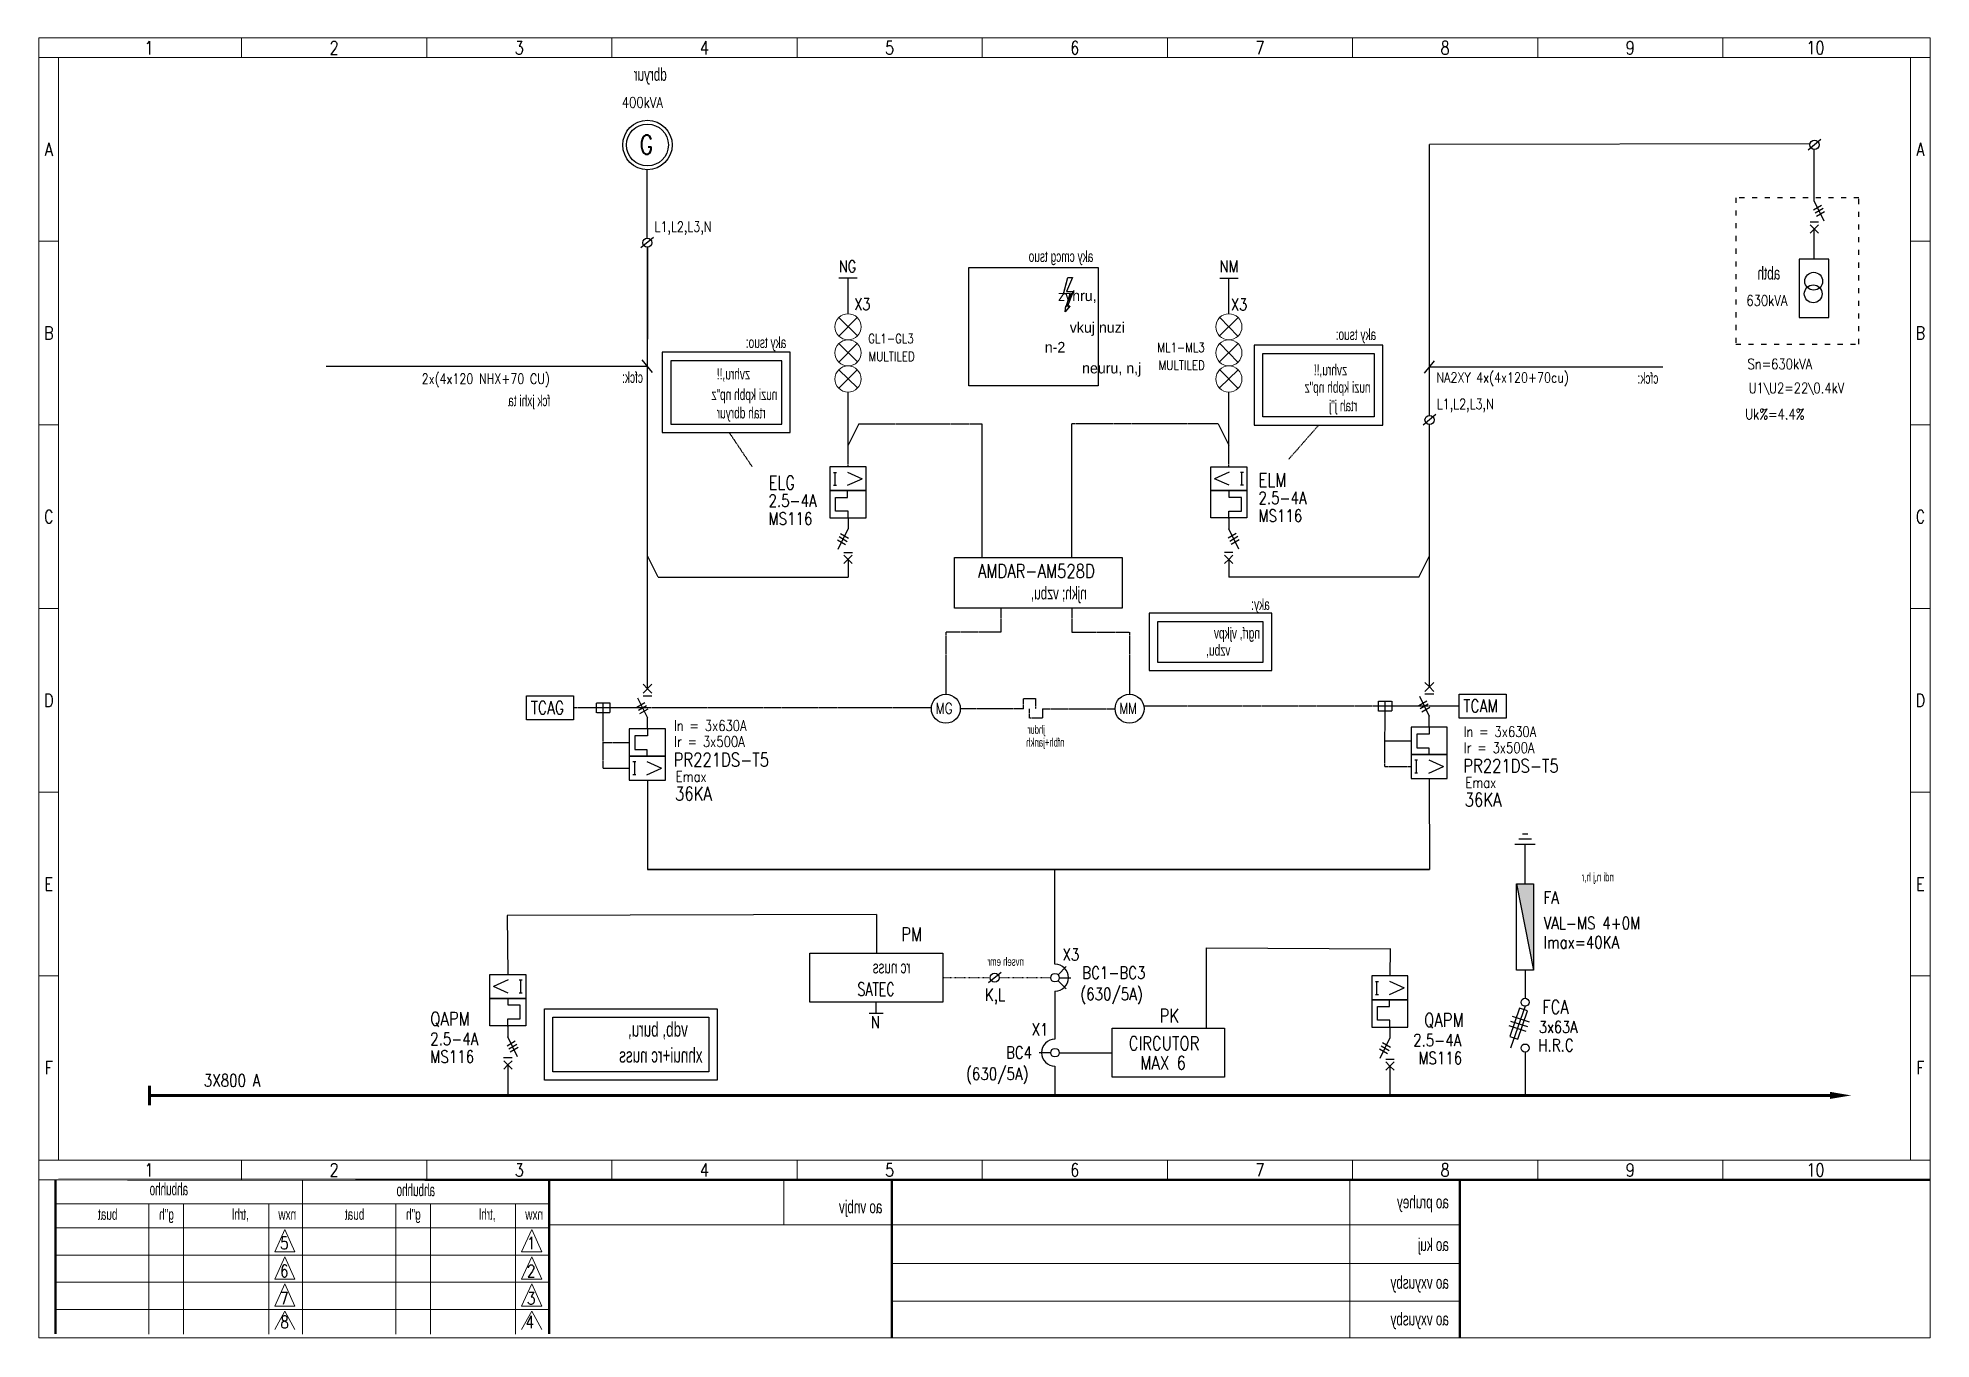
# Model space of a CAD drawing. Header units: millimetres. Extents: x 46170 to 87148, y 12751 to 40933.
# Drawn here: x 59795 to 64257, y 36349 to 39417 of the extents above; entities that cross this region are included whole.
import ezdxf
from ezdxf.enums import TextEntityAlignment as Align

# ---------------------------------------------------------------- set-up
doc = ezdxf.new("R2010")
doc.units = ezdxf.units.MM
doc.linetypes.add('ACAD_ISO03W100', pattern=[30, 12, -18])
doc.linetypes.add('LONG_DASH', pattern=[0.8, 0.4, -0.4])
doc.layers.add('A3', color=3, linetype='Continuous')
doc.styles.add('hisham-2', font='miry.shx', dxfattribs={"height": 3.5})
doc.styles.add('ROMANS', font='romans.shx')
doc.styles.add('TECHNO_M', font='techno_m.shx')

msp = doc.modelspace()

# ---------------------------------------------------------------- texts
at = {"color": 7, "lineweight": 13, "style": 'ROMANS', "width": 0.8}
for s, height, p in [('1', 31.1, (60056.6, 39394)), ('1', 31.1, (60056.6, 39394)), ('1', 31.1, (60056.6, 39394)), ('1', 31.1, (60056.6, 39394)), ('2', 31.1, (60493, 39394)), ('2', 31.1, (60493, 39394)), ('2', 31.1, (60493, 39394)), ('2', 31.1, (60493, 39394)), ('3', 31.1, (60929.4, 39394)), ('3', 31.1, (60929.4, 39394)), ('3', 31.1, (60929.4, 39394)), ('3', 31.1, (60929.4, 39394)), ('4', 31.1, (61365.8, 39394)), ('4', 31.1, (61365.8, 39394)), ('4', 31.1, (61365.8, 39394)), ('4', 31.1, (61365.8, 39394)), ('5', 31.1, (61802.2, 39394)), ('5', 31.1, (61802.2, 39394)), ('5', 31.1, (61802.2, 39394)), ('5', 31.1, (61802.2, 39394)), ('6', 31.1, (62238.6, 39394)), ('6', 31.1, (62238.6, 39394)), ('7', 31.1, (62675, 39394)), ('7', 31.1, (62675, 39394)), ('8', 31.1, (63111.4, 39394)), ('8', 31.1, (63111.4, 39394)), ('9', 31.1, (63547.8, 39394)), ('9', 31.1, (63547.8, 39394)), ('10', 31.06, (63984.2, 39394)), ('10', 31.06, (63984.2, 39394)), ('A', 30.7, (59820.5, 39154.7)), ('A', 30.7, (64231.5, 39154.7)), ('B', 30.7, (59820.5, 38721.5)), ('B', 30.7, (64231.5, 38721.5)), ('C', 30.7, (59820.5, 38288.4)), ('C', 30.7, (64231.5, 38288.4)), ('D', 30.7, (59820.5, 37855.2)), ('D', 30.7, (64231.5, 37855.2)), ('E', 30.7, (59820.5, 37422.1)), ('E', 30.7, (64231.5, 37422.1)), ('F', 30.7, (59820.5, 36988.9)), ('F', 30.7, (64231.5, 36988.9)), ('1', 31.1, (60056.6, 36748)), ('1', 31.1, (60056.6, 36748)), ('1', 31.1, (60056.6, 36748)), ('1', 31.1, (60056.6, 36748)), ('2', 31.1, (60493, 36748)), ('2', 31.1, (60493, 36748)), ('2', 31.1, (60493, 36748)), ('2', 31.1, (60493, 36748)), ('3', 31.1, (60929.4, 36748)), ('3', 31.1, (60929.4, 36748)), ('3', 31.1, (60929.4, 36748)), ('3', 31.1, (60929.4, 36748)), ('4', 31.1, (61365.8, 36748)), ('4', 31.1, (61365.8, 36748)), ('4', 31.1, (61365.8, 36748)), ('4', 31.1, (61365.8, 36748)), ('5', 31.1, (61802.2, 36748)), ('5', 31.1, (61802.2, 36748)), ('5', 31.1, (61802.2, 36748)), ('5', 31.1, (61802.2, 36748)), ('6', 31.1, (62238.6, 36748)), ('6', 31.1, (62238.6, 36748)), ('7', 31.1, (62675, 36748)), ('7', 31.1, (62675, 36748)), ('8', 31.1, (63111.4, 36748)), ('8', 31.1, (63111.4, 36748)), ('9', 31.1, (63547.8, 36748)), ('9', 31.1, (63547.8, 36748)), ('10', 31.06, (63984.2, 36748)), ('10', 31.06, (63984.2, 36748))]:
    msp.add_text(s, height=height, dxfattribs=at).set_placement(p, align=Align.MIDDLE)
at = {"color": 7, "lineweight": -2, "style": 'TECHNO_M', "text_generation_flag": 2, "width": 0.8}
for s, height, p in [('dbryur', 30, (61277, 39316)), ('aky cmcg tsuo', 26, (62282.3, 38889.1)), ('abth', 30, (63901.2, 38847.5)), ('aky tsuo:', 26, (62948.9, 38704.9)), ('aky tsuo:', 26, (61558.7, 38686.2)), ('zvhru,!!', 26, (62880.3, 38621.5)), ('cfck:', 26, (61220.9, 38603.8)), ('zvhru,!!', 26, (61473.1, 38611.8)), ('nuzi kpbh np"z', 26, (62935.6, 38580.5)), ('cfck:', 26, (63614, 38601.8)), ('fck jxhi ta', 26, (61002.5, 38548.9)), ('nuzi kpbh np"z', 26, (61537.7, 38563.4)), ('rtah j"j', 26, (62904.4, 38537)), ('rtah dbryur', 26, (61510, 38520)), ('njkh; vzbu,', 30, (62266.8, 38093.3)), ('aky:', 26, (62698.2, 38068.7)), ('ngrf, vjkpv', 26, (62675.1, 38001)), ('vzbu,', 26, (62605.3, 37960.7)), ('ndi n,j h,r', 20, (63508.9, 37428.6)), ('rc nuss', 30, (61851.1, 37211.6)), ('nvseh emr', 20, (62118.5, 37229.4))]:
    msp.add_text(s, height=height, dxfattribs=at).set_placement(p)
at = {"color": 7, "lineweight": -2, "style": 'ROMANS'}
for s, height, width, p in [('400kVA', 25, 0.8, (61171.2, 39252.7)), ('G', 45, 0.8, (61212.8, 39143, -75649.1)), ('NG', 28, 0.8, (61682.3, 38864.5, -75649.1)), ('NM', 28, 0.8, (62579.9, 38864.5, -75649.1)), ('X3', 28, 0.8, (61718.6, 38775.5, -66309.5)), ('X3', 28, 0.8, (62606.7, 38774.8, -66309.5)), ('630kVA', 25, 0.8, (63821.4, 38785.5)), ('GL1-GL3', 22, 0.8, (61751.8, 38697.2, -66309.5)), ('ML1-ML3', 22, 0.8, (62433.3, 38676.5, -66309.5)), ('MULTILED', 22, 0.8, (61752.6, 38655.4, -66309.5)), ('MULTILED', 22, 0.8, (62436.4, 38634.2, -66309.5)), ('Sn=630kVA', 25, 0.8, (63824.2, 38635.9)), ('U1\\U2=22\\0.4kV', 25, 0.8, (63826.8, 38579.2)), ('Uk%%%=4.4%%%', 25, 0.8, (63818.7, 38517.7)), ('ELG', 32, 0.8, (61516.8, 38352.3)), ('ELM', 32, 0.8, (62671.5, 38359)), ('2.5-4A', 29, 0.8, (61516.8, 38311.4)), ('2.5-4A', 29, 0.8, (62671.5, 38318.1)), ('MS116', 29, 0.8, (61516.8, 38269.3)), ('MS116', 29, 0.8, (62671.5, 38276.1)), ('AMDAR-AM528D', 32, 0.8, (62010.3, 38144.3, -132958.4)), ('TCAG', 30, 0.8, (60956.7, 37823, -59914.1)), ('MG', 25.6, 0.8, (61911.1, 37823.5, -60519.3)), ('MM', 25.6, 0.8, (62343.4, 37823.5, -60519.3)), ('TCAM', 30, 0.8, (63154.6, 37827.1, -59914.1)), ('In = 3x630A', 25, 0.8, (61293.8, 37783.3)), ('Ir = 3x500A', 25, 0.8, (61294.4, 37745.5)), ('In = 3x630A', 25, 0.8, (63154.9, 37768.9)), ('Ir = 3x500A', 25, 0.8, (63155.6, 37731.1)), ('PR221DS-T5', 32, 0.8, (61293.1, 37699.3, -75649.1)), ('PR221DS-T5', 32, 0.8, (63154.2, 37684.9, -75649.1)), ('Emax', 25, 0.8, (61298.2, 37663.3)), ('Emax', 25, 0.8, (63159.3, 37648.9)), ('36KA', 32, 0.8, (61296.5, 37619.5, -75649.1)), ('36KA', 32, 0.8, (63157.6, 37605.1, -75649.1)), ('FA', 29, 0.8, (63343.6, 37375.9, -75649.1)), ('PM', 32, 0.8, (61829.6, 37287.7, -60519.3)), ('VAL-MS 4+0M', 29, 0.8, (63343.6, 37315.5, -75649.1)), ('X3', 29, 0.8, (62209.6, 37241.6, -60519.3)), ('Imax=40KA', 29, 0.8, (63343.6, 37270.4, -75649.1)), ('BC1-BC3', 29, 0.8, (62256.2, 37198.6, -60519.3)), ('SATEC', 31, 0.7, (61726.4, 37158.7, -60519.3)), ('K,L', 29, 0.8, (62026.7, 37146.8, -60519.3)), ('(630/5A)', 29, 0.8, (62251.6, 37148.3, -60519.3)), ('PK', 32, 0.8, (62438.4, 37095.7, -5580.8)), ('FCA', 32, 0.8, (63340.4, 37116.2, -75649.1)), ('QAPM', 32, 0.8, (60719.5, 37088.5, -132958.4)), ('N', 28, 0.8, (61758.2, 37082.6, -75649.1)), ('X1', 29, 0.8, (62136.8, 37064.8, -60519.3)), ('QAPM', 32, 0.8, (63061.9, 37085.5, -132958.4)), ('3x63A', 28, 0.8, (63332.3, 37071.2, -75649.1)), ('2.5-4A', 29, 0.8, (60719.5, 37042.6, -132958.4)), ('BC4', 29, 0.8, (62076.5, 37010.5, -60519.3)), ('CIRCUTOR', 32, 0.8, (62365.7, 37030.6, -5580.8)), ('2.5-4A', 29, 0.8, (63036.1, 37039.6, -132958.4)), ('H.R.C', 29, 0.8, (63331, 37027.7, -75649.1)), ('MS116', 29, 0.8, (60719.5, 37000.6, -132958.4)), ('(630/5A)', 29, 0.8, (61982.2, 36960.2, -60519.3)), ('MAX 6', 32, 0.8, (62393, 36984.7, -5580.8)), ('MS116', 29, 0.8, (63048.3, 36997.6, -132958.4))]:
    msp.add_text(s, height=height, dxfattribs=dict(at, width=width)).set_placement(p)
at = {"color": 7, "lineweight": 13, "style": 'ROMANS', "width": 0.8}
for s, height, p in [('L1,L2,L3,N', 24, (61248.3, 38960.1, -75649.1)), ('NA2XY 4x(4x120+70cu)', 24, (63091.1, 38604.4, -75649.1)), ('L1,L2,L3,N', 24, (63091.9, 38542.1, -75649.1)), ('5', 29, (60365.6, 36561.1)), ('1', 29, (60947.5, 36561.1)), ('6', 29, (60365.6, 36495.3)), ('2', 29, (60947.5, 36495.3)), ('7', 29, (60365.6, 36430.9)), ('3', 29, (60947.5, 36430.9)), ('8', 29, (60366.4, 36375)), ('4', 29, (60944.6, 36375))]:
    msp.add_text(s, height=height, dxfattribs=at).set_placement(p)
at = {"color": 0, "style": 'hisham-2'}
for s, p in [('zvhru,', (62199.1, 38796.8)), ('vkuj nuzi', (62226.8, 38722.1)), ('n-2', (62168, 38675.4)), ('neuru, n,j', (62255.9, 38626.1))]:
    msp.add_text(s, height=25, dxfattribs=at).set_placement(p)
at = {"lineweight": 13, "style": 'ROMANS', "width": 0.8}
msp.add_text('2x(4x120 NHX+70 CU)', height=24, dxfattribs=at).set_placement((60699.4, 38601.6, -75649.1))
at = {"linetype": 'LONG_DASH', "ltscale": 2, "style": 'TECHNO_M', "text_generation_flag": 2, "width": 0.8}
for s, p in [('jhdur', (62168.4, 37776.4)), ('nfbh+jankh', (62214.4, 37746.3))]:
    msp.add_text(s, height=20, dxfattribs=at).set_placement(p)
at = {"color": 7, "lineweight": 15, "style": 'TECHNO_M', "text_generation_flag": 2, "width": 0.8}
for s, p in [('vdb, buru, ', (61326.6, 37062.3)), ('xhnui+rc nuss', (61361.2, 37001.3))]:
    msp.add_text(s, height=34.56, dxfattribs=at).set_placement(p)
at = {"lineweight": -2, "style": 'ROMANS', "width": 0.8}
msp.add_text('3X800 A', height=29, dxfattribs=at).set_placement((60185.9, 36944.6, -75649.1))
at = {"color": 7, "lineweight": 13, "style": 'TECHNO_M', "text_generation_flag": 2}
for s, height, width, p in [('ahbuhho', 29, 0.7, (60148.8, 36688.4)), ('ahbuhho', 29, 0.7, (60730.7, 36686.3)), ('ao pruhey', 30, 0.8, (63120.3, 36657.6)), ('buat', 25.81, 0.8, (59982.4, 36630.6)), ('g"h', 25.81, 0.8, (60115.3, 36630.6)), (',trhl', 25.81, 0.8, (60291.9, 36630.6)), ('nxw', 25.81, 0.8, (60403.6, 36630.6)), ('buat', 25.81, 0.8, (60564.3, 36630.6)), ('g"h', 25.81, 0.8, (60697.1, 36630.6)), (',trhl', 25.81, 0.8, (60873.8, 36630.6)), ('nxw', 25.81, 0.8, (60985.5, 36630.6)), ('ao vnbjv ', 30, 0.8, (61785.2, 36646.1)), ('ao kuj', 30, 0.8, (63120.3, 36557.1)), ('ao vxyusby', 30, 0.8, (63120.3, 36468)), ('ao vxyusby', 30, 0.8, (63120.3, 36381.6))]:
    msp.add_text(s, height=height, dxfattribs=dict(at, width=width)).set_placement(p)

# ---------------------------------------------------------------- hatches: boundary and pattern name
at = {"lineweight": -2, "ltscale": 2}
msp.add_hatch(color=7, dxfattribs=at).paths.add_polyline_path([(63320.1, 37422.9), (63279.8, 37422.9), (63320.1, 37219.2)])

# ---------------------------------------------------------------- linework, layer by layer
at = {"color": 7, "linetype": 'ByBlock', "lineweight": 13, "ltscale": 2}
for p, q in [((59797.3, 36352), (59797.3, 39417.3)), ((59797.3, 39417.3), (64254.4, 39417.3)), ((59797.3, 36352), (59797.3, 39417.3)), ((59797.3, 39417.3), (64254.4, 39417.3)), ((64208.3, 39370.7), (64208.3, 36771.3)), ((59797.3, 36771.3), (64254.4, 36771.3)), ((60418.2, 36724.7), (60418.2, 36361)), ((61552.9, 36723.7), (61552.9, 36618.6)), ((62886.9, 36722.6), (62886.9, 36352)), ((60056.4, 36668.1), (60056.4, 36361)), ((60138.1, 36668.1), (60138.1, 36361)), ((60338.9, 36668.1), (60338.9, 36361)), ((60638.2, 36668.1), (60638.2, 36361)), ((60720, 36668.1), (60720, 36361)), ((60920.8, 36668.1), (60920.8, 36361))]:
    msp.add_line(p, q, dxfattribs=at)
at = {"color": 7, "linetype": 'ByBlock', "lineweight": 13}
for p, q in [((60274.8, 39417.3), (60274.8, 39370.7)), ((60274.8, 39417.3), (60274.8, 39370.7)), ((60274.8, 39417.3), (60274.8, 39370.7)), ((60274.8, 39417.3), (60274.8, 39370.7)), ((60711.2, 39417.3), (60711.2, 39370.7)), ((60711.2, 39417.3), (60711.2, 39370.7)), ((60711.2, 39417.3), (60711.2, 39370.7)), ((60711.2, 39417.3), (60711.2, 39370.7)), ((61147.6, 39417.3), (61147.6, 39370.7)), ((61147.6, 39417.3), (61147.6, 39370.7)), ((61147.6, 39417.3), (61147.6, 39370.7)), ((61147.6, 39417.3), (61147.6, 39370.7)), ((61584, 39417.3), (61584, 39370.7)), ((61584, 39417.3), (61584, 39370.7)), ((61584, 39417.3), (61584, 39370.7)), ((61584, 39417.3), (61584, 39370.7)), ((62020.4, 39417.3), (62020.4, 39370.7)), ((62020.4, 39417.3), (62020.4, 39370.7)), ((62020.4, 39417.3), (62020.4, 39370.7)), ((62020.4, 39417.3), (62020.4, 39370.7)), ((62456.8, 39417.3), (62456.8, 39370.7)), ((62456.8, 39417.3), (62456.8, 39370.7)), ((62893.2, 39417.3), (62893.2, 39370.7)), ((62893.2, 39417.3), (62893.2, 39370.7)), ((63329.6, 39417.3), (63329.6, 39370.7)), ((63329.6, 39417.3), (63329.6, 39370.7)), ((63766, 39417.3), (63766, 39370.7)), ((63766, 39417.3), (63766, 39370.7)), ((59797.3, 39370.7), (64254.4, 39370.7)), ((59797.3, 38938.1), (59843.3, 38938.1)), ((64208.3, 38938.1), (64254.4, 38938.1)), ((59797.3, 38504.9), (59843.3, 38504.9)), ((64208.3, 38504.9), (64254.4, 38504.9)), ((59797.3, 38071.8), (59843.3, 38071.8)), ((64208.3, 38071.8), (64254.4, 38071.8)), ((59797.3, 37638.6), (59843.3, 37638.6)), ((59797.3, 37638.6), (59843.3, 37638.6)), ((64208.3, 37638.6), (64254.4, 37638.6)), ((59797.3, 37205.5), (59843.3, 37205.5)), ((64208.3, 37205.5), (64254.4, 37205.5)), ((60274.8, 36771.3), (60274.8, 36724.7)), ((60274.8, 36771.3), (60274.8, 36724.7)), ((60274.8, 36771.3), (60274.8, 36724.7)), ((60274.8, 36771.3), (60274.8, 36724.7)), ((60711.2, 36771.3), (60711.2, 36724.7)), ((60711.2, 36771.3), (60711.2, 36724.7)), ((60711.2, 36771.3), (60711.2, 36724.7)), ((60711.2, 36771.3), (60711.2, 36724.7)), ((61147.6, 36771.3), (61147.6, 36724.7)), ((61147.6, 36771.3), (61147.6, 36724.7)), ((61147.6, 36771.3), (61147.6, 36724.7)), ((61147.6, 36771.3), (61147.6, 36724.7)), ((61584, 36771.3), (61584, 36724.7)), ((61584, 36771.3), (61584, 36724.7)), ((61584, 36771.3), (61584, 36724.7)), ((61584, 36771.3), (61584, 36724.7)), ((62020.4, 36771.3), (62020.4, 36724.7)), ((62020.4, 36771.3), (62020.4, 36724.7)), ((62020.4, 36771.3), (62020.4, 36724.7)), ((62020.4, 36771.3), (62020.4, 36724.7)), ((62456.8, 36771.3), (62456.8, 36724.7)), ((62456.8, 36771.3), (62456.8, 36724.7)), ((62893.2, 36771.3), (62893.2, 36724.7)), ((62893.2, 36771.3), (62893.2, 36724.7)), ((63329.6, 36771.3), (63329.6, 36724.7)), ((63329.6, 36771.3), (63329.6, 36724.7)), ((63766, 36771.3), (63766, 36724.7)), ((63766, 36771.3), (63766, 36724.7))]:
    msp.add_line(p, q, dxfattribs=at)
at = {"color": 7, "linetype": 'Continuous', "lineweight": 13}
for p, q in [((59843.3, 39370.7), (59843.3, 36771.3)), ((61000.1, 36668.1), (59836.4, 36668.1)), ((60418.2, 36668.1), (60418.2, 36668.1)), ((61000.1, 36668.1), (61000.1, 36668.1)), ((61000.1, 36611.6), (59836.4, 36611.6)), ((63146.3, 36618.6), (61000.1, 36618.6)), ((61000.1, 36547.5), (59836.4, 36547.5)), ((61000.1, 36483.5), (59836.4, 36483.5)), ((61000.1, 36419.4), (59836.4, 36419.4)), ((60418.2, 36419.4), (60418.2, 36419.4))]:
    msp.add_line(p, q, dxfattribs=at)
for p, q in [((63971.2, 39167.1), (63074.5, 39166.1)), ((63981, 39032.6), (63981, 39154.2)), ((63981.5, 38897.4), (63981.3, 38966.7))]:
    msp.add_line(p, q)
at = {"color": 7, "linetype": 'ByBlock', "ltscale": 2}
for p, q in [((63074.7, 38527.2), (63074.5, 39166.1)), ((61729.3, 38507.5), (61704.2, 38456.9)), ((62020.1, 38191.8), (62020.1, 38507.5)), ((62231.8, 38191.8), (62231.8, 38507.5)), ((62576.7, 38507.5), (62601.8, 38456.9)), ((63074.3, 37886.8), (63074.7, 38505.6)), ((61256.6, 38145.5), (61231.5, 38196.2)), ((63049.4, 38145.5), (63074.5, 38196.2)), ((61256.6, 38145.5), (61704.4, 38145.5)), ((63049.4, 38145.5), (62601.6, 38145.5))]:
    msp.add_line(p, q, dxfattribs=at)
at = {"color": 7, "ltscale": 2}
for p, q in [((63997, 39177.6), (63967.1, 39152.7)), ((61246, 38946.9), (61216.1, 38921.9)), ((63089.7, 38528.9), (63059.8, 38503.9))]:
    msp.add_line(p, q, dxfattribs=at)
at = {"color": 7, "linetype": 'ByBlock', "lineweight": -2, "ltscale": 2}
for p, q in [((61231.1, 38945.2), (61230.8, 39106.4)), ((61231.7, 37882.7), (61231.2, 38923.6)), ((61231.2, 38923.6), (61231.2, 38706.8)), ((61704.4, 38187.6), (61704.4, 38145.5)), ((62601.6, 38187.6), (62601.6, 38145.5)), ((63073.8, 37671.1), (63074.3, 37456.2)), ((62192, 37169.6), (62192, 37056.4)), ((63299.9, 37134), (63265.4, 37035.6)), ((63261.8, 37088.5), (63301.6, 37075.6)), ((63265.5, 37099), (63305.3, 37086.1)), ((63269.5, 37110.5), (63309.4, 37097.6)), ((60902.4, 36995.8), (60902.4, 36923.8)), ((62192, 36992.8), (62192, 36923.8)), ((62981.4, 36992.8), (62981.4, 36920.8))]:
    msp.add_line(p, q, dxfattribs=at)
at = {"color": 7, "lineweight": -2}
for p, q in [((63998.8, 39022.2), (63979.9, 39011.1)), ((64004.5, 38985.4), (63981.4, 39033)), ((64002.4, 39014.8), (63983.5, 39003.7)), ((64005.9, 39007.5), (63987, 38996.4)), ((61670.1, 38392.7), (61677.1, 38392.7)), ((61673.6, 38362.4), (61673.6, 38392.7)), ((61703.3, 38393.4), (61737.8, 38377.9)), ((61703.3, 38362.4), (61737.8, 38377.9)), ((62602.7, 38393.4), (62568.2, 38377.9)), ((62602.7, 38362.4), (62568.2, 38377.9)), ((62635.9, 38392.7), (62628.9, 38392.7)), ((62632.4, 38362.4), (62632.4, 38392.7)), ((61670.1, 38362.4), (61677.1, 38362.4)), ((61674.8, 38301.4), (61674.8, 38333.8)), ((61674.8, 38333.8), (61703.3, 38333.8)), ((61703.3, 38333.8), (61703.3, 38349.7)), ((62602.7, 38333.8), (62602.7, 38349.7)), ((62631.2, 38333.8), (62602.7, 38333.8)), ((62635.9, 38362.4), (62628.9, 38362.4)), ((62631.2, 38301.4), (62631.2, 38333.8)), ((61704.2, 38301.4), (61674.8, 38301.4)), ((61704.2, 38284.1), (61704.2, 38301.4)), ((62601.8, 38284.1), (62601.8, 38301.4)), ((62601.8, 38301.4), (62631.2, 38301.4)), ((61681.1, 38212), (61704.2, 38259.5)), ((61683.2, 38241.3), (61702.1, 38230.2)), ((61686.8, 38248.8), (61705.7, 38237.7)), ((61704.2, 38284.1), (61704.2, 38259.5)), ((62619.2, 38248.8), (62600.3, 38237.7)), ((62601.8, 38284.1), (62601.8, 38259.5)), ((62624.9, 38212), (62601.8, 38259.5)), ((62622.8, 38241.3), (62603.9, 38230.2)), ((61679.7, 38234), (61698.6, 38222.9)), ((62626.4, 38234), (62607.4, 38222.9)), ((62199.1, 37208.5), (62218.2, 37227.6)), ((63299.9, 37219.2), (63299.9, 37152.8)), ((60903.2, 37196.1), (60868.7, 37180.6)), ((60903.2, 37165.1), (60868.7, 37180.6)), ((60936.4, 37195.4), (60929.5, 37195.4)), ((60933, 37165), (60933, 37195.4)), ((62199.1, 37194.3), (62218.2, 37175.2)), ((62202.1, 37201.4), (62229.1, 37201.4)), ((62947.4, 37192.4), (62954.3, 37192.4)), ((62950.8, 37162.1), (62950.8, 37192.4)), ((62980.6, 37193.1), (63015.1, 37177.6)), ((62980.6, 37162.1), (63015.1, 37177.6)), ((60903.2, 37136.4), (60903.2, 37152.3)), ((60931.8, 37136.4), (60903.2, 37136.4)), ((60936.4, 37165), (60929.5, 37165)), ((60931.8, 37104), (60931.8, 37136.4)), ((62947.4, 37162.1), (62954.3, 37162.1)), ((62952, 37101), (62952, 37133.4)), ((62952, 37133.4), (62980.6, 37133.4)), ((62980.6, 37133.4), (62980.6, 37149.3)), ((60902.4, 37086.7), (60902.4, 37104)), ((60902.4, 37104), (60931.8, 37104)), ((60902.4, 37086.7), (60902.4, 37062.2)), ((62981.4, 37101), (62952, 37101)), ((62981.4, 37083.7), (62981.4, 37101)), ((62981.4, 37083.7), (62981.4, 37059.2)), ((60919.8, 37051.4), (60900.8, 37040.3)), ((60925.4, 37014.6), (60902.4, 37062.2)), ((60923.4, 37043.9), (60904.4, 37032.8)), ((60926.9, 37036.7), (60907.9, 37025.6)), ((62958.4, 37011.6), (62981.4, 37059.2)), ((62960.4, 37041), (62979.4, 37029.9)), ((62964, 37048.4), (62983, 37037.3)), ((62181.9, 37024.6), (62154.9, 37024.6)), ((62956.9, 37033.7), (62975.9, 37022.6)), ((63300, 37026.2), (63299.9, 36923.8))]:
    msp.add_line(p, q, dxfattribs=at)
at = {"color": 7, "linetype": 'Continuous', "lineweight": -2}
for p, q in [((63991.3, 38983), (63971.5, 38983)), ((63991.3, 38956.8), (63971.6, 38976.5)), ((63981.5, 38966.6), (63971.6, 38956.8)), ((63981.5, 38966.6), (63991.3, 38976.5)), ((61694.5, 38204), (61714.4, 38204)), ((61694.6, 38177.8), (61714.2, 38197.5)), ((61704.4, 38187.6), (61694.6, 38197.5)), ((62611.5, 38204), (62591.6, 38204)), ((62611.4, 38177.8), (62591.8, 38197.5)), ((62601.6, 38187.6), (62611.4, 38197.5)), ((61704.4, 38187.6), (61714.2, 38177.8)), ((62601.6, 38187.6), (62591.8, 38177.8)), ((61242, 37893.1), (61221.3, 37872.4)), ((61231.7, 37882.7), (61221.3, 37893.1)), ((63084.6, 37897.1), (63063.9, 37876.4)), ((63074.3, 37886.8), (63063.9, 37897.1)), ((63074.3, 37886.8), (63084.6, 37876.4)), ((61242.1, 37865.5), (61221.2, 37865.5)), ((61231.7, 37882.7), (61242, 37872.4)), ((63084.7, 37869.5), (63063.8, 37869.5)), ((60912.3, 37012.2), (60892.5, 37012.2)), ((60912.3, 36986), (60892.6, 37005.6)), ((60902.4, 36995.8), (60892.6, 36986)), ((60902.4, 36995.8), (60912.3, 37005.6)), ((62971.5, 37009.2), (62991.3, 37009.2)), ((62971.5, 36983), (62991.2, 37002.7)), ((62981.4, 36992.8), (62971.5, 37002.7)), ((62981.4, 36992.8), (62991.2, 36983))]:
    msp.add_line(p, q, dxfattribs=at)
at = {"linetype": 'ByBlock', "ltscale": 2}
for p, q in [((61725.9, 38851), (61682.4, 38851)), ((61704.2, 38766.8), (61704.2, 38851)), ((62211.9, 38813.4), (62222.1, 38852.5)), ((62211.9, 38813.2), (62222.1, 38852.3)), ((62233, 38852.5), (62219, 38819.5)), ((62233, 38852.3), (62219, 38819.2)), ((62222.1, 38852.5), (62233, 38852.5)), ((62222.1, 38852.3), (62233, 38852.3)), ((62580.1, 38851), (62623.6, 38851)), ((62601.8, 38766.8), (62601.8, 38851)), ((62227.8, 38814.7), (62211.9, 38813.4)), ((62227.8, 38814.5), (62211.9, 38813.2)), ((62226.7, 38785.1), (62215.6, 38771.4)), ((62215.6, 38771.4), (62217.5, 38785.1)), ((62226.7, 38784.8), (62215.6, 38771.1)), ((62215.6, 38771.1), (62217.5, 38784.8)), ((62217.5, 38785.1), (62219.4, 38785.1)), ((62217.5, 38784.8), (62219.4, 38784.8)), ((62219, 38819.5), (62235.1, 38819.5)), ((62219, 38819.2), (62235.1, 38819.2)), ((62219.4, 38785.1), (62227.8, 38814.7)), ((62219.4, 38784.8), (62227.8, 38814.5)), ((62235.1, 38819.5), (62221.2, 38785.1)), ((62235.1, 38819.2), (62221.2, 38784.8)), ((62221.2, 38785.1), (62226.7, 38785.1)), ((62221.2, 38784.8), (62226.7, 38784.8)), ((61704.2, 38507.5), (61704.2, 38582.2)), ((62601.8, 38507.5), (62601.8, 38582.2))]:
    msp.add_line(p, q, dxfattribs=at)
at = {"color": 7, "lineweight": 13}
for p, q in [((61726.5, 38714.9), (61682.5, 38757.8)), ((61682.7, 38714), (61725.7, 38758)), ((62579.5, 38714.9), (62623.5, 38757.8)), ((62623.3, 38714), (62580.3, 38758)), ((61726.5, 38653.3), (61682.5, 38696.3)), ((61682.7, 38652.5), (61725.7, 38696.4)), ((62579.5, 38653.3), (62623.5, 38696.3)), ((62623.3, 38652.5), (62580.3, 38696.4)), ((61726.5, 38591.8), (61682.5, 38634.8)), ((61682.7, 38591), (61725.7, 38634.9)), ((62579.5, 38591.8), (62623.5, 38634.8)), ((62623.3, 38591), (62580.3, 38634.9)), ((60376.7, 36607.7), (60353.2, 36555)), ((60376.7, 36607.7), (60400.3, 36555)), ((60958.6, 36607.7), (60935, 36555)), ((60958.6, 36607.7), (60982.2, 36555)), ((60353.2, 36555), (60400.3, 36555)), ((60935, 36555), (60982.2, 36555)), ((60376.7, 36543.6), (60353.2, 36490.9)), ((60376.7, 36543.6), (60400.3, 36490.9)), ((60958.6, 36543.6), (60935, 36490.9)), ((60958.6, 36543.6), (60982.2, 36490.9)), ((60353.2, 36490.9), (60400.3, 36490.9)), ((60376.7, 36479.5), (60353.2, 36426.9)), ((60376.7, 36479.5), (60400.3, 36426.9)), ((60935, 36490.9), (60982.2, 36490.9)), ((60958.6, 36479.5), (60935, 36426.9)), ((60958.6, 36479.5), (60982.2, 36426.9)), ((60353.2, 36426.9), (60400.3, 36426.9)), ((60376.7, 36415.5), (60353.2, 36371.8)), ((60376.7, 36415.5), (60400.3, 36371.8)), ((60935, 36426.9), (60982.2, 36426.9)), ((60958.6, 36415.5), (60935, 36371.8)), ((60958.6, 36415.5), (60982.2, 36371.8))]:
    msp.add_line(p, q, dxfattribs=at)
at = {"color": 0, "linetype": 'ByBlock', "ltscale": 2}
for p, q in [((60473.9, 38643.3), (61231.3, 38643.3)), ((61243.3, 38628.5), (61219.3, 38658.2)), ((63062.7, 38626.4), (63086.7, 38656.1)), ((63074.8, 38641.3), (63624.4, 38641.3)), ((61231.2, 37667.1), (61231.2, 37456.2)), ((62192, 37233.2), (62192, 37456.2)), ((61771, 37350.2), (60900.5, 37348)), ((61771, 37350.2), (61771, 37259.5)), ((60900.5, 37348), (60902.4, 37208.8)), ((62548.1, 37271.6), (62548.2, 37082.2)), ((62548.1, 37271.6), (62983.3, 37269.4)), ((62982.3, 37269.4), (62981.4, 37205.8)), ((61770.6, 37117.5), (61770.6, 37143.3)), ((62202.1, 37024.6), (62326.8, 37024.6, 54938.6))]:
    msp.add_line(p, q, dxfattribs=at)
at = {"linetype": 'LONG_DASH', "ltscale": 2}
for p, q in [((61424, 38486.8), (61477.6, 38406.9)), ((61704.2, 38406.2), (61704.2, 38507.5)), ((61729.3, 38507.5), (62020.1, 38507.5)), ((62576.7, 38507.5), (62231.8, 38507.5)), ((62601.8, 38406.2), (62601.8, 38507.5)), ((62813.1, 38503.8), (62742.9, 38423.9)), ((62064.1, 38072.7), (62064.1, 38015.8)), ((62231.8, 38072.7), (62231.8, 38015.8)), ((62064.1, 38015.8), (61934.7, 38015.8)), ((61934.7, 38015.8), (61934.7, 37869.6)), ((62231.8, 38015.8), (62367.7, 38015.8)), ((62367.7, 38015.8), (62367.7, 37869.6)), ((61057.1, 37849.4), (61057.1, 37825.6)), ((61127, 37695.5), (61127.3, 37849.6)), ((62117.8, 37835.5), (62117.8, 37859.6)), ((62117.8, 37859.6), (62146, 37859.6)), ((62146, 37859.6), (62146, 37835.5)), ((63144.7, 37841.5), (62401.2, 37841.5)), ((62969.6, 37699.6), (62969.9, 37853.7)), ((63255, 37853.5), (63255, 37829.6)), ((61900.6, 37837.5), (61057.1, 37837.5)), ((62117.8, 37835.5), (61968.7, 37835.5)), ((62131.9, 37813.5), (62131.9, 37835.5)), ((62162.6, 37813.5), (62131.9, 37813.5)), ((62162.6, 37835.5), (62333.6, 37835.5)), ((62162.6, 37835.5), (62162.6, 37813.5)), ((61127.1, 37755.9), (61188.9, 37755.8)), ((62969.7, 37759.9), (63031.5, 37759.8)), ((61127, 37695.5), (61188.8, 37695.4)), ((62969.6, 37699.6), (63031.3, 37699.5))]:
    msp.add_line(p, q, dxfattribs=at)
at = {"linetype": 'ACAD_ISO03W100', "lineweight": -2, "ltscale": 0.1}
for p, q in [((61057.1, 37845.6), (61057.1, 37829.4)), ((61057.1, 37845.6), (61057.1, 37829.4)), ((63255, 37849.6), (63255, 37833.5)), ((63255, 37849.6), (63255, 37833.5))]:
    msp.add_line(p, q, dxfattribs=at)
at = {"lineweight": -2}
for p, q in [((61206.6, 37839.4), (61225.6, 37850.5)), ((61208.2, 37861.3), (61231.2, 37813.7)), ((61210.2, 37831.9), (61229.2, 37843)), ((63049.2, 37843.4), (63068.2, 37854.5)), ((63050.8, 37865.3), (63073.8, 37817.8)), ((63052.8, 37836), (63071.8, 37847.1)), ((63056.4, 37828.5), (63075.4, 37839.6)), ((61213.8, 37824.5), (61232.8, 37835.6)), ((61231.2, 37789.2), (61231.2, 37813.7)), ((63073.8, 37793.2), (63073.8, 37817.8)), ((61231.2, 37771.9), (61201.8, 37771.9)), ((61201.8, 37771.9), (61201.8, 37739.5)), ((61231.2, 37789.2), (61231.2, 37771.9)), ((63073.8, 37775.9), (63044.4, 37775.9)), ((63044.4, 37775.9), (63044.4, 37743.5)), ((63073.8, 37793.2), (63073.8, 37775.9)), ((61197.1, 37710.8), (61204.1, 37710.8)), ((61200.6, 37710.8), (61200.6, 37680.5)), ((61201.8, 37739.5), (61230.4, 37739.5)), ((61230.4, 37739.5), (61230.4, 37723.6)), ((61230.4, 37710.8), (61264.9, 37695.3)), ((63039.7, 37714.9), (63046.7, 37714.9)), ((63043.2, 37714.9), (63043.2, 37684.6)), ((63044.4, 37743.5), (63073, 37743.5)), ((63073, 37743.5), (63073, 37727.6)), ((63073, 37714.9), (63107.5, 37699.4)), ((61197.1, 37680.5), (61204.1, 37680.5)), ((61230.4, 37679.8), (61264.9, 37695.3)), ((63039.7, 37684.6), (63046.7, 37684.6)), ((63073, 37683.9), (63107.5, 37699.4))]:
    msp.add_line(p, q, dxfattribs=at)
at = {"color": 7, "lineweight": -2, "ltscale": 2}
for p, q in [((63285.1, 37528.7), (63314.7, 37528.7)), ((63293.6, 37540.6), (63306.3, 37540.6)), ((63275.9, 37516.4), (63324, 37516.4)), ((63299.9, 37422.9), (63299.9, 37516.4)), ((63279.8, 37422.9), (63320.1, 37219.2)), ((62065, 37213.9), (62035.1, 37188.9)), ((61753.9, 37117.5), (61787.2, 37117.5))]:
    msp.add_line(p, q, dxfattribs=at)
at = {"color": 7, "linetype": 'ByBlock', "lineweight": 35, "ltscale": 2}
msp.add_line((61231.2, 37456.2), (63074.3, 37456.2), dxfattribs=at)
at = {"color": 7, "linetype": 'ACAD_ISO03W100', "lineweight": -2, "ltscale": 0.1}
for p, q in [((62039.2, 37201.4), (61928, 37201.4)), ((62181.9, 37201.4), (62060.9, 37201.4))]:
    msp.add_line(p, q, dxfattribs=at)
at = {"color": 0, "linetype": 'ByBlock', "lineweight": 60, "ltscale": 2}
for p, q in [((60057.7, 36946.7), (60057.7, 36900.9)), ((64018.7, 36923.8), (60057.7, 36923.8))]:
    msp.add_line(p, q, dxfattribs=at)
at = {"color": 7, "lineweight": 13, "ltscale": 2}
for p, q in [((61807.3, 36527.4), (63146.3, 36527.4)), ((61807.3, 36438.4), (63146.3, 36438.4))]:
    msp.add_line(p, q, dxfattribs=at)
at = {"color": 7, "linetype": 'ByBlock', "lineweight": 13, "ltscale": 2}
for points in [[(59797.3, 36352), (64254.4, 36352), (64254.4, 39417.3), (59797.3, 39417.3)], [(59797.3, 39417.3), (64254.4, 39417.3), (64254.4, 36352), (59797.3, 36352)], [(59797.3, 36352), (64254.4, 36352), (64254.4, 39417.3), (59797.3, 39417.3)], [(59797.3, 39417.3), (64254.4, 39417.3), (64254.4, 36352), (59797.3, 36352)], [(59797.3, 36771.3), (64254.4, 36771.3), (64254.4, 36724.7), (59797.3, 36724.7)]]:
    msp.add_lwpolyline(points, close=True, dxfattribs=at)
at = {"linetype": 'ACAD_ISO03W100'}
msp.add_lwpolyline([(64086.8, 39040.3), (63796.6, 39040.3), (63796.6, 38695.4), (64086.8, 38695.4)], close=True, dxfattribs=at)
at = {"ltscale": 2}
msp.add_lwpolyline([(61988.7, 38875.8), (62293.9, 38875.8), (62293.9, 38597), (61988.7, 38597)], close=True, dxfattribs=at)
msp.add_lwpolyline([(63946, 38895.2), (63946, 38758.3), (64015.5, 38758.3), (64015.5, 38895.2)], close=True)
at = {"color": 7, "linetype": 'ByBlock', "lineweight": -2, "ltscale": 2}
for points in [[(62964.6, 38693), (62661.6, 38693), (62661.6, 38503.8), (62964.6, 38503.8)], [(61567.9, 38675.9), (61266.4, 38675.9), (61266.4, 38486.8), (61567.9, 38486.8)], [(61547.9, 38655.9), (61286.4, 38655.9), (61286.4, 38506.8), (61547.9, 38506.8)], [(62681.6, 38673), (62944.6, 38673), (62944.6, 38523.8), (62681.6, 38523.8)], [(62350.1, 38072.7), (61955.3, 38072.7), (61955.3, 38191.8), (62350.1, 38191.8)], [(62702.7, 38060.7), (62413.8, 38060.7), (62413.8, 37925.6), (62702.7, 37925.6)], [(62682.7, 38040.7), (62433.8, 38040.7), (62433.8, 37945.6), (62682.7, 37945.6)], [(61057.1, 37809.3), (60946.7, 37809.3), (60946.7, 37865.6), (61057.1, 37865.6)], [(63255, 37813.4), (63144.7, 37813.4), (63144.7, 37869.7), (63255, 37869.7)], [(61613.9, 37259.5), (61928, 37259.5), (61928, 37143.3), (61613.9, 37143.3)], [(63263.6, 37062.8), (63282.8, 37056.6), (63306, 37123.3), (63286.8, 37129.6)]]:
    msp.add_lwpolyline(points, close=True, dxfattribs=at)
at = {"color": 7, "lineweight": -2}
for points in [[(61661.7, 38349.7), (61746.7, 38349.7), (61746.7, 38406.2), (61661.7, 38406.2)], [(62644.3, 38349.7), (62559.3, 38349.7), (62559.3, 38406.2), (62644.3, 38406.2)], [(61661.7, 38285.5), (61746.7, 38285.5), (61746.7, 38349.7), (61661.7, 38349.7)], [(62644.3, 38285.5), (62559.3, 38285.5), (62559.3, 38349.7), (62644.3, 38349.7)], [(60944.9, 37152.3), (60859.9, 37152.3), (60859.9, 37208.8), (60944.9, 37208.8)], [(62938.9, 37149.3), (63023.9, 37149.3), (63023.9, 37205.8), (62938.9, 37205.8)], [(60944.9, 37088.1), (60859.9, 37088.1), (60859.9, 37152.3), (60944.9, 37152.3)], [(62938.9, 37085.1), (63023.9, 37085.1), (63023.9, 37149.3), (62938.9, 37149.3)]]:
    msp.add_lwpolyline(points, close=True, dxfattribs=at)
at = {"linetype": 'LONG_DASH', "ltscale": 2}
for points in [[(61111.6, 37849.7), (61143.1, 37849.6), (61143, 37825.7), (61111.5, 37825.8)], [(62954.2, 37853.7), (62985.7, 37853.7), (62985.6, 37829.8), (62954.1, 37829.9)]]:
    msp.add_lwpolyline(points, close=True, dxfattribs=at)
at = {"lineweight": -2}
for points in [[(61273.7, 37787.8), (61188.7, 37787.8), (61188.7, 37723.6), (61273.7, 37723.6)], [(63116.3, 37791.8), (63031.3, 37791.8), (63031.3, 37727.6), (63116.3, 37727.6)], [(61273.7, 37723.6), (61188.7, 37723.6), (61188.7, 37667.1), (61273.7, 37667.1)], [(63116.3, 37727.6), (63031.3, 37727.6), (63031.3, 37671.1), (63116.3, 37671.1)]]:
    msp.add_lwpolyline(points, close=True, dxfattribs=at)
at = {"color": 7, "lineweight": -2, "ltscale": 2}
msp.add_lwpolyline([(63279.8, 37422.9), (63320.1, 37422.9), (63320.1, 37219.2), (63279.8, 37219.2)], close=True, dxfattribs=at)
at = {"color": 0, "linetype": 'ByBlock', "ltscale": 2}
for points in [[(60988.5, 37128.1), (61395.9, 37128.1), (61395.9, 36959.7), (60988.5, 36959.7)], [(61008.5, 37108.1), (61375.9, 37108.1), (61375.9, 36979.7), (61008.5, 36979.7)]]:
    msp.add_lwpolyline(points, close=True, dxfattribs=at)
at = {"color": 7, "linetype": 'ByBlock', "lineweight": -2, "ltscale": 2, "elevation": 54938.6}
msp.add_lwpolyline([(62326.8, 37082.7), (62591.3, 37082.7), (62591.3, 36966.5), (62326.8, 36966.5)], close=True, dxfattribs=at)
at = {"color": 7, "linetype": 'ByBlock', "lineweight": 13, "ltscale": 2, "const_width": 5}
msp.add_lwpolyline([(59797.3, 36724.7), (64254.4, 36724.7), (64254.4, 36724.7), (59797.3, 36724.7)], close=True, dxfattribs=at)
at = {"color": 0, "linetype": 'ByBlock', "ltscale": 2}
for radius in [58.3, 49.4]:
    msp.add_circle((61231.5, 39164.7), radius, dxfattribs=at)
at = {"color": 7, "ltscale": 2}
for centre in [(63982.1, 39165.1), (61231.1, 38934.4), (63074.8, 38516.4)]:
    msp.add_circle(centre, 10.8, dxfattribs=at)
for centre in [(63979, 38813.8), (63980.2, 38843.5)]:
    msp.add_circle(centre, 21)
at = {"color": 7, "lineweight": 13}
for centre in [(61704.2, 38736), (62601.8, 38736), (61704.2, 38674.5), (62601.8, 38674.5), (61704.2, 38612.9), (62601.8, 38612.9)]:
    msp.add_circle(centre, 30.8, dxfattribs=at)
at = {"color": 7, "linetype": 'ByBlock', "ltscale": 2}
for centre in [(61934.7, 37835.5), (62367.7, 37835.5)]:
    msp.add_circle(centre, 34.1, dxfattribs=at)
at = {"color": 7, "lineweight": -2, "ltscale": 2}
msp.add_circle((62050, 37201.4), 10.8, dxfattribs=at)
at = {"color": 7, "lineweight": -2}
for centre in [(62192, 37201.4), (62192, 37024.6)]:
    msp.add_circle(centre, 10.1, dxfattribs=at)
at = {"color": 7, "linetype": 'ByBlock', "lineweight": -2, "ltscale": 2}
for centre in [(63299.9, 37143.4), (63300, 37035.6)]:
    msp.add_circle(centre, 9.42, dxfattribs=at)
at = {"color": 7, "lineweight": -2}
for centre, start, end in [((62192, 37201.4), 270, 90), ((62192, 37024.6), 90, 270)]:
    msp.add_arc(centre, 31.8, start, end, dxfattribs=at)
at = {"color": 7, "linetype": 'ByBlock', "lineweight": -2, "ltscale": 30}
msp.add_solid([(64018.7, 36932.2), (64068.7, 36923.8), (64018.7, 36915.5)], dxfattribs=at)
at = {"layer": 'A3', "color": 7, "lineweight": 13, "const_width": 5.63}
for points in [[(59836.4, 36361), (59836.4, 36724.7)], [(61000.1, 36361), (61000.1, 36724.7)], [(61807.3, 36352), (61807.3, 36726.3)], [(63146.3, 36352), (63146.3, 36723.4)]]:
    msp.add_lwpolyline(points, dxfattribs=at)

msp.set_redraw_order([(e.dxf.handle, doc.entitydb.next_handle()) for e in msp.query("TEXT MTEXT ATTDEF DIMENSION ARC_DIMENSION")])  # texts and dimensions are drawn at this point

doc.saveas('drawing.dxf')
